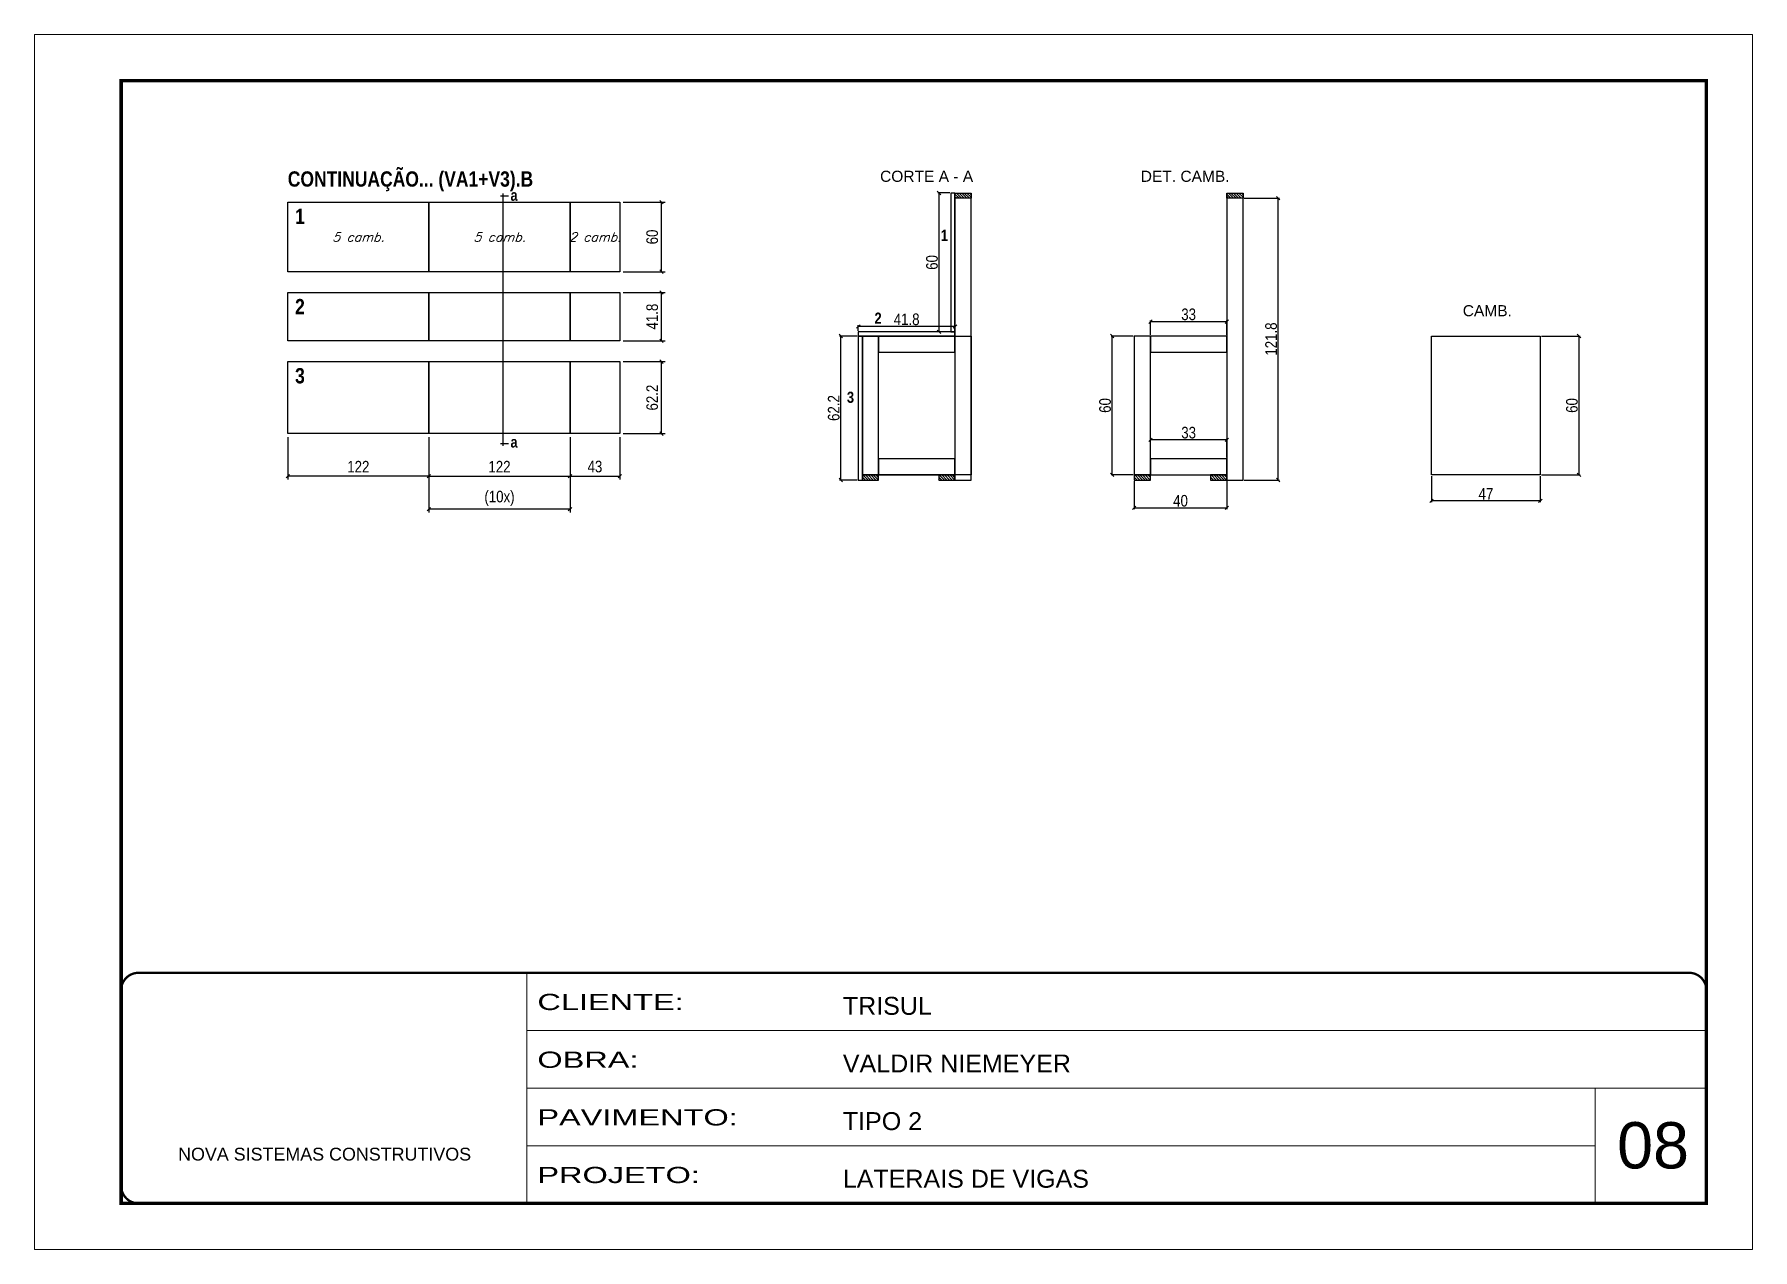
# Model space of a CAD drawing. Extents: x 3330 to 22105, y 1197 to 30204.
# Drawn here: x 8098 to 9583, y 27615 to 28665 of the extents above; entities that cross this region are included whole.
import ezdxf
from ezdxf.enums import TextEntityAlignment as Align

# ---------------------------------------------------------------- set-up
doc = ezdxf.new("R2010")
doc.units = 0
doc.linetypes.add('CONTINUO', pattern=[0])
doc.linetypes.add('DASHED', pattern=[0.75, 0.5, -0.25])
for name, color, linetype, lineweight in [('CARIMBO', 255, 'Continuous', 9), ('Folhas', 255, 'Continuous', 9), ('SARRAFO DE PRESSAO', 251, 'DASHED', 9)]:
    doc.layers.add(name, color=color, linetype=linetype, lineweight=lineweight)
for name, color, linetype in [('COTA', 241, 'Continuous'), ('detalhes', 4, 'Continuous'), ('NOMENCLATURA', 7, 'Continuous'), ('Painéis', 200, 'Continuous'), ('Romaneio', 10, 'Continuous'), ('SARR_2.2x7', 40, 'Continuous'), ('SARR_3.5x7', 81, 'Continuous'), ('texto', 7, 'Continuous')]:
    doc.layers.add(name, color=color, linetype=linetype)
doc.styles.add('ARIAL', font='arial.ttf')
doc.styles.add('COTA TECNICA', font='techl___.ttf', dxfattribs={"height": 10})
doc.styles.add('COTA TECNICA 2X', font='techl___.ttf', dxfattribs={"height": 10})
doc.styles.add('Romans', font='romans.shx')
doc.styles.add('TECNICA', font='techb___.ttf', dxfattribs={"height": 10})
doc.styles.add('Tecnologia', font='')
doc.styles.get('Tecnologia').set_extended_font_data('Forgotten Futurist')
doc.dimstyles.new('PAINEL', dxfattribs={"dimtxt": 10, "dimasz": 3, "dimexe": 3, "dimexo": 3, "dimgap": 3, "dimtad": 1, "dimdec": 1, "dimzin": 12, "dimdsep": 46, "dimtxsty": 'COTA TECNICA', "dimblk1": 'OBLIQUE', "dimblk2": 'OBLIQUE', "dimsah": 1, "dimcen": 0.9, "dimclrd": 4, "dimclre": 4, "dimclrt": 240, "dimadec": 1, "dimazin": 3, "dimtfac": 1, "dimtdec": 1, "dimtmove": 0, "dimatfit": 3, "dimfxl": 1, "dimtolj": 1, "dimtzin": 12, "dimarcsym": 0})
doc.dimstyles.new('SECAO', dxfattribs={"dimscale": 0.333333, "dimtxt": 5, "dimasz": 9, "dimexe": 3, "dimexo": 3, "dimgap": 3, "dimtad": 1, "dimdec": 1, "dimlfac": 0.5, "dimzin": 12, "dimdsep": 46, "dimtxsty": 'COTA TECNICA 2X', "dimblk1": 'OBLIQUE', "dimblk2": 'OBLIQUE', "dimsah": 1, "dimcen": 0.9, "dimclrd": 4, "dimclre": 4, "dimclrt": 240, "dimadec": 1, "dimazin": 3, "dimtfac": 1, "dimtdec": 1, "dimtmove": 0, "dimatfit": 3, "dimfxl": 1, "dimtolj": 1, "dimtzin": 12, "dimarcsym": 0})

msp = doc.modelspace()

# ---------------------------------------------------------------- texts
at = {"layer": 'CARIMBO', "style": 'ARIAL'}
msp.add_text('08', height=40, dxfattribs=at).set_placement((9466.09, 27684.69))
at = {"layer": 'detalhes', "style": 'TECNICA'}
for s, p in [('a', (8509.73, 28520.78)), ('1', (8881.6, 28486.12)), ('2', (8824.35, 28414.55)), ('3', (8800.5, 28346.21)), ('a', (8509.73, 28307.54))]:
    msp.add_text(s, height=9.6, dxfattribs=at).set_placement(p)
at = {"layer": 'NOMENCLATURA', "style": 'TECNICA'}
for s, p in [('CONTINUAÇÃO... (VA1+V3).B', (8317.23, 28532.99)), ('1', (8323.54, 28500.64)), ('2', (8323.54, 28422.72)), ('3', (8323.54, 28363.01))]:
    msp.add_text(s, height=13.2, dxfattribs=at).set_placement(p)
at = {"layer": 'Romaneio', "color": 7, "style": 'ARIAL'}
for s, p in [('CORTE A - A', (8869.35, 28541.93)), ('DET. CAMB.', (9092.79, 28541.93)), ('CAMB.', (9353.94, 28425.8))]:
    msp.add_text(s, height=9.6, dxfattribs=at).set_placement(p, align=Align.MIDDLE_CENTER)
at = {"layer": 'texto', "color": 2, "char_height": 8, "attachment_point": 5, "style": 'Romans'}
for s, insert in [('{\\Q19;\\C256;5 camb.}', (8378.23, 28489.47)), ('{\\Q19;\\C256;5 camb.}', (8500.23, 28489.47)), ('{\\Q19;\\C256;2 camb.}', (8582.73, 28489.47))]:
    msp.add_mtext(s, dxfattribs=dict(at, insert=insert))

# ---------------------------------------------------------------- blocks, each defined once
blk = doc.blocks.new('9999999999')
at = {"color": 30, "linetype": 'CONTINUO'}
for p, q in [((98564.6, 34230.2), (98564.6, 34429.4)), ((98564.6, 34379.6), (99584, 34379.6)), ((98564.6, 34329.8), (99488, 34329.8)), ((99584, 34329.8), (99488, 34329.8)), ((99488, 34329.8), (99488, 34230.2)), ((98564.6, 34280), (99488, 34280))]:
    blk.add_line(p, q, dxfattribs=at)
at = {"color": 30, "linetype": 'CONTINUO', "const_width": 2}
blk.add_lwpolyline([(99584, 34230.2), (99584, 34414.4, 0.414214), (99569, 34429.4), (98229, 34429.4, 0.414214), (98214, 34414.4), (98214, 34245.2, 0.414214), (98229, 34230.2), (99584, 34230.2)], format="xyb", dxfattribs=at)
at = {"layer": 'Folhas'}
blk.add_lwpolyline([(98139, 34190.2), (99624, 34190.2), (99624, 35240.2), (98139, 35240.2)], close=True, dxfattribs=at)
at = {"layer": 'Folhas', "color": 30, "const_width": 3}
blk.add_lwpolyline([(98214, 34230.2), (99584, 34230.2), (99584, 35200.2), (98214, 35200.2)], close=True, dxfattribs=at)
at = {"color": 7, "linetype": 'Continuous', "ltscale": 5, "style": 'ARIAL'}
for s, height, p in [('TRISUL', 15.48, (98837.7, 34393.1)), ('VALDIR NIEMEYER', 15.483, (98837.7, 34343.3)), ('TIPO 2', 15.48, (98837.7, 34293.5)), ('NOVA SISTEMAS CONSTRUTIVOS', 11.059, (98263.2, 34267.2)), ('LATERAIS DE VIGAS', 15.483, (98837.7, 34243.7))]:
    blk.add_text(s, height=height, dxfattribs=at).set_placement(p)
at = {"layer": 'Folhas', "color": 7, "style": 'Tecnologia', "width": 1.5}
for s, p in [('CLIENTE:', (98573.7, 34397.2)), ('OBRA:', (98573.7, 34347.3)), ('PAVIMENTO:', (98573.7, 34297.5)), ('PROJETO:', (98573.7, 34247.7))]:
    blk.add_text(s, height=14, dxfattribs=at).set_placement(p)
blk = doc.blocks.new('_Oblique')
at = {"color": 0, "linetype": 'ByBlock', "lineweight": -2}
blk.add_line((-0.5, -0.5), (0.5, 0.5), dxfattribs=at)
blk = doc.blocks.new('*D206')
at = {"layer": 'COTA', "color": 4, "lineweight": -2, "transparency": 16777216}
for p, q in [((8809.3, 28403.9), (8794.2, 28403.9)), ((8795.2, 28279.5), (8795.2, 28403.9)), ((8809.3, 28279.5), (8794.2, 28279.5))]:
    blk.add_line(p, q, dxfattribs=at)
at = {"layer": 'Defpoints', "color": 0, "transparency": 16777216}
for p in [(8795.2, 28403.9), (8810.3, 28403.9), (8810.3, 28279.5)]:
    blk.add_point(p, dxfattribs=at)
at = {"layer": 'COTA', "color": 4, "lineweight": -2, "transparency": 16777216, "xscale": 3, "yscale": 3, "zscale": 3}
for p, rotation in [((8795.2, 28403.9), 90), ((8795.2, 28279.5), 270)]:
    blk.add_blockref('_Oblique', p, dxfattribs=dict(at, rotation=rotation))
at = {"layer": 'COTA', "color": 240, "transparency": 16777216, "insert": (8789.1, 28341.7), "char_height": 10, "attachment_point": 5, "rotation": 90, "style": 'COTA TECNICA 2X'}
blk.add_mtext('\\A1;62.2', dxfattribs=at)
blk = doc.blocks.new('*D207')
at = {"layer": 'COTA', "color": 4, "lineweight": -2, "transparency": 16777216}
for p, q in [((8810.3, 28408.5), (8810.3, 28413.2)), ((8893.9, 28412.2), (8810.3, 28412.2)), ((8893.9, 28408.5), (8893.9, 28413.2))]:
    blk.add_line(p, q, dxfattribs=at)
at = {"layer": 'Defpoints', "color": 0, "transparency": 16777216}
for p in [(8810.3, 28412.2), (8810.3, 28407.5), (8893.9, 28407.5)]:
    blk.add_point(p, dxfattribs=at)
at = {"layer": 'COTA', "color": 4, "lineweight": -2, "transparency": 16777216, "xscale": 3, "yscale": 3, "zscale": 3, "rotation": 180}
blk.add_blockref('_Oblique', (8810.3, 28412.2), dxfattribs=at)
at = {"layer": 'COTA', "color": 4, "lineweight": -2, "transparency": 16777216, "xscale": 3, "yscale": 3, "zscale": 3}
blk.add_blockref('_Oblique', (8893.9, 28412.2), dxfattribs=at)
at = {"layer": 'COTA', "color": 240, "transparency": 16777216, "insert": (8852.1, 28418.3), "char_height": 10, "attachment_point": 5, "style": 'COTA TECNICA 2X'}
blk.add_mtext('\\A1;41.8', dxfattribs=at)
blk = doc.blocks.new('*D208')
at = {"layer": 'COTA', "color": 4, "lineweight": -2, "transparency": 16777216}
for p, q in [((8889.3, 28527.5), (8879.1, 28527.5)), ((8880.1, 28407.5), (8880.1, 28527.5)), ((8889.3, 28407.5), (8879.1, 28407.5))]:
    blk.add_line(p, q, dxfattribs=at)
at = {"layer": 'Defpoints', "color": 0, "transparency": 16777216}
for p in [(8880.1, 28527.5), (8890.3, 28527.5), (8890.3, 28407.5)]:
    blk.add_point(p, dxfattribs=at)
at = {"layer": 'COTA', "color": 4, "lineweight": -2, "transparency": 16777216, "xscale": 3, "yscale": 3, "zscale": 3}
for p, rotation in [((8880.1, 28527.5), 90), ((8880.1, 28407.5), 270)]:
    blk.add_blockref('_Oblique', p, dxfattribs=dict(at, rotation=rotation))
at = {"layer": 'COTA', "color": 240, "transparency": 16777216, "insert": (8874, 28467.5), "char_height": 10, "attachment_point": 5, "rotation": 90, "style": 'COTA TECNICA 2X'}
blk.add_mtext('\\A1;60', dxfattribs=at)
blk = doc.blocks.new('*D209')
at = {"layer": 'COTA', "color": 4, "linetype": 'ByBlock', "lineweight": -2, "transparency": 16777216}
for p, q in [((8607.2, 28519.5), (8643.3, 28519.5)), ((8640.3, 28459.5), (8640.3, 28519.5)), ((8607.2, 28459.5), (8643.3, 28459.5))]:
    blk.add_line(p, q, dxfattribs=at)
at = {"layer": 'Defpoints', "color": 0, "linetype": 'ByBlock', "transparency": 16777216}
for p in [(8604.2, 28519.5), (8640.3, 28519.5), (8604.2, 28459.5)]:
    blk.add_point(p, dxfattribs=at)
at = {"layer": 'COTA', "color": 4, "linetype": 'ByBlock', "lineweight": -2, "transparency": 16777216, "xscale": 3, "yscale": 3, "zscale": 3}
for p, rotation in [((8640.3, 28519.5), 90), ((8640.3, 28459.5), 270)]:
    blk.add_blockref('_Oblique', p, dxfattribs=dict(at, rotation=rotation))
at = {"layer": 'COTA', "color": 240, "linetype": 'ByBlock', "transparency": 16777216, "insert": (8632.2, 28489.5), "char_height": 10, "attachment_point": 5, "rotation": 90, "style": 'COTA TECNICA'}
blk.add_mtext('\\A1;60', dxfattribs=at)
blk = doc.blocks.new('*D210')
at = {"layer": 'COTA', "color": 4, "linetype": 'ByBlock', "lineweight": -2, "transparency": 16777216}
for p, q in [((8607.2, 28441.6), (8643.3, 28441.6)), ((8640.3, 28399.8), (8640.3, 28441.6)), ((8607.2, 28399.8), (8643.3, 28399.8))]:
    blk.add_line(p, q, dxfattribs=at)
at = {"layer": 'Defpoints', "color": 0, "linetype": 'ByBlock', "transparency": 16777216}
for p in [(8604.2, 28441.6), (8640.3, 28441.6), (8604.2, 28399.8)]:
    blk.add_point(p, dxfattribs=at)
at = {"layer": 'COTA', "color": 4, "linetype": 'ByBlock', "lineweight": -2, "transparency": 16777216, "xscale": 3, "yscale": 3, "zscale": 3}
for p, rotation in [((8640.3, 28441.6), 90), ((8640.3, 28399.8), 270)]:
    blk.add_blockref('_Oblique', p, dxfattribs=dict(at, rotation=rotation))
at = {"layer": 'COTA', "color": 240, "linetype": 'ByBlock', "transparency": 16777216, "insert": (8632.2, 28420.7), "char_height": 10, "attachment_point": 5, "rotation": 90, "style": 'COTA TECNICA'}
blk.add_mtext('\\A1;41.8', dxfattribs=at)
blk = doc.blocks.new('*D211')
at = {"layer": 'COTA', "color": 4, "linetype": 'ByBlock', "lineweight": -2, "transparency": 16777216}
for p, q in [((8607.2, 28381.8), (8643.3, 28381.8)), ((8640.3, 28319.6), (8640.3, 28381.8)), ((8607.2, 28319.6), (8643.3, 28319.6))]:
    blk.add_line(p, q, dxfattribs=at)
at = {"layer": 'Defpoints', "color": 0, "linetype": 'ByBlock', "transparency": 16777216}
for p in [(8604.2, 28381.8), (8640.3, 28381.8), (8604.2, 28319.6)]:
    blk.add_point(p, dxfattribs=at)
at = {"layer": 'COTA', "color": 4, "linetype": 'ByBlock', "lineweight": -2, "transparency": 16777216, "xscale": 3, "yscale": 3, "zscale": 3}
for p, rotation in [((8640.3, 28381.8), 90), ((8640.3, 28319.6), 270)]:
    blk.add_blockref('_Oblique', p, dxfattribs=dict(at, rotation=rotation))
at = {"layer": 'COTA', "color": 240, "linetype": 'ByBlock', "transparency": 16777216, "insert": (8632.2, 28350.7), "char_height": 10, "attachment_point": 5, "rotation": 90, "style": 'COTA TECNICA'}
blk.add_mtext('\\A1;62.2', dxfattribs=at)
blk = doc.blocks.new('*D212')
at = {"layer": 'COTA', "color": 4, "linetype": 'ByBlock', "lineweight": -2, "transparency": 16777216}
for p, q in [((8317.2, 28316.6), (8317.2, 28279.9)), ((8439.2, 28316.6), (8439.2, 28279.9)), ((8439.2, 28282.9), (8317.2, 28282.9))]:
    blk.add_line(p, q, dxfattribs=at)
at = {"layer": 'Defpoints', "color": 0, "linetype": 'ByBlock', "transparency": 16777216}
for p in [(8317.2, 28319.6), (8439.2, 28319.6), (8317.2, 28282.9)]:
    blk.add_point(p, dxfattribs=at)
at = {"layer": 'COTA', "color": 4, "linetype": 'ByBlock', "lineweight": -2, "transparency": 16777216, "xscale": 3, "yscale": 3, "zscale": 3, "rotation": 180}
blk.add_blockref('_Oblique', (8317.2, 28282.9), dxfattribs=at)
at = {"layer": 'COTA', "color": 4, "linetype": 'ByBlock', "lineweight": -2, "transparency": 16777216, "xscale": 3, "yscale": 3, "zscale": 3}
blk.add_blockref('_Oblique', (8439.2, 28282.9), dxfattribs=at)
at = {"layer": 'COTA', "color": 240, "linetype": 'ByBlock', "transparency": 16777216, "insert": (8378.2, 28291), "char_height": 10, "attachment_point": 5, "style": 'COTA TECNICA'}
blk.add_mtext('\\A1;122', dxfattribs=at)
blk = doc.blocks.new('*D213')
at = {"layer": 'COTA', "color": 4, "linetype": 'ByBlock', "lineweight": -2, "transparency": 16777216}
for p, q in [((8439.2, 28316.6), (8439.2, 28279.9)), ((8561.2, 28316.6), (8561.2, 28279.9)), ((8439.2, 28282.9), (8561.2, 28282.9))]:
    blk.add_line(p, q, dxfattribs=at)
at = {"layer": 'Defpoints', "color": 0, "linetype": 'ByBlock', "transparency": 16777216}
for p in [(8439.2, 28319.6), (8561.2, 28319.6), (8561.2, 28282.9)]:
    blk.add_point(p, dxfattribs=at)
at = {"layer": 'COTA', "color": 4, "linetype": 'ByBlock', "lineweight": -2, "transparency": 16777216, "xscale": 3, "yscale": 3, "zscale": 3, "rotation": 180}
blk.add_blockref('_Oblique', (8439.2, 28282.9), dxfattribs=at)
at = {"layer": 'COTA', "color": 4, "linetype": 'ByBlock', "lineweight": -2, "transparency": 16777216, "xscale": 3, "yscale": 3, "zscale": 3}
blk.add_blockref('_Oblique', (8561.2, 28282.9), dxfattribs=at)
at = {"layer": 'COTA', "color": 240, "linetype": 'ByBlock', "transparency": 16777216, "insert": (8500.2, 28291), "char_height": 10, "attachment_point": 5, "style": 'COTA TECNICA'}
blk.add_mtext('\\A1;122', dxfattribs=at)
blk = doc.blocks.new('*D214')
at = {"layer": 'COTA', "color": 4, "linetype": 'ByBlock', "lineweight": -2, "transparency": 16777216}
for p, q in [((8561.2, 28316.6), (8561.2, 28279.9)), ((8604.2, 28316.6), (8604.2, 28279.9)), ((8561.2, 28282.9), (8604.2, 28282.9))]:
    blk.add_line(p, q, dxfattribs=at)
at = {"layer": 'Defpoints', "color": 0, "linetype": 'ByBlock', "transparency": 16777216}
for p in [(8561.2, 28319.6), (8604.2, 28319.6), (8604.2, 28282.9)]:
    blk.add_point(p, dxfattribs=at)
at = {"layer": 'COTA', "color": 4, "linetype": 'ByBlock', "lineweight": -2, "transparency": 16777216, "xscale": 3, "yscale": 3, "zscale": 3, "rotation": 180}
blk.add_blockref('_Oblique', (8561.2, 28282.9), dxfattribs=at)
at = {"layer": 'COTA', "color": 4, "linetype": 'ByBlock', "lineweight": -2, "transparency": 16777216, "xscale": 3, "yscale": 3, "zscale": 3}
blk.add_blockref('_Oblique', (8604.2, 28282.9), dxfattribs=at)
at = {"layer": 'COTA', "color": 240, "linetype": 'ByBlock', "transparency": 16777216, "insert": (8582.7, 28291.1), "char_height": 10, "attachment_point": 5, "style": 'COTA TECNICA'}
blk.add_mtext('\\A1;43', dxfattribs=at)
blk = doc.blocks.new('*D215')
at = {"layer": 'COTA', "color": 4, "linetype": 'ByBlock', "lineweight": -2, "transparency": 16777216}
for p, q in [((8439.2, 28316.6), (8439.2, 28251.4)), ((8561.2, 28316.6), (8561.2, 28251.4)), ((8561.2, 28254.4), (8439.2, 28254.4))]:
    blk.add_line(p, q, dxfattribs=at)
at = {"layer": 'Defpoints', "color": 0, "linetype": 'ByBlock', "transparency": 16777216}
for p in [(8439.2, 28319.6), (8561.2, 28319.6), (8439.2, 28254.4)]:
    blk.add_point(p, dxfattribs=at)
at = {"layer": 'COTA', "color": 4, "linetype": 'ByBlock', "lineweight": -2, "transparency": 16777216, "xscale": 3, "yscale": 3, "zscale": 3, "rotation": 180}
blk.add_blockref('_Oblique', (8439.2, 28254.4), dxfattribs=at)
at = {"layer": 'COTA', "color": 4, "linetype": 'ByBlock', "lineweight": -2, "transparency": 16777216, "xscale": 3, "yscale": 3, "zscale": 3}
blk.add_blockref('_Oblique', (8561.2, 28254.4), dxfattribs=at)
at = {"layer": 'COTA', "color": 240, "linetype": 'ByBlock', "transparency": 16777216, "insert": (8500.2, 28263.7), "char_height": 10, "attachment_point": 5, "style": 'COTA TECNICA'}
blk.add_mtext('\\A1;(10x)', dxfattribs=at)
blk = doc.blocks.new('*D216')
at = {"layer": 'COTA', "color": 4, "lineweight": -2, "transparency": 16777216}
for p, q in [((9143.8, 28523.1), (9174.2, 28523.1)), ((9173.2, 28279.5), (9173.2, 28523.1)), ((9143.8, 28279.5), (9174.2, 28279.5))]:
    blk.add_line(p, q, dxfattribs=at)
at = {"layer": 'Defpoints', "color": 0, "transparency": 16777216}
for p in [(9142.8, 28523.1), (9173.2, 28523.1), (9142.8, 28279.5)]:
    blk.add_point(p, dxfattribs=at)
at = {"layer": 'COTA', "color": 4, "lineweight": -2, "transparency": 16777216, "xscale": 3, "yscale": 3, "zscale": 3}
for p, rotation in [((9173.2, 28523.1), 90), ((9173.2, 28279.5), 270)]:
    blk.add_blockref('_Oblique', p, dxfattribs=dict(at, rotation=rotation))
at = {"layer": 'COTA', "color": 240, "transparency": 16777216, "insert": (9167.1, 28401.3), "char_height": 10, "attachment_point": 5, "rotation": 90, "style": 'COTA TECNICA 2X'}
blk.add_mtext('\\A1;121.8', dxfattribs=at)
blk = doc.blocks.new('*D217')
at = {"layer": 'COTA', "color": 4, "lineweight": -2, "transparency": 16777216}
for p, q in [((9062.8, 28404.9), (9062.8, 28417.3)), ((9128.8, 28416.3), (9062.8, 28416.3)), ((9128.8, 28404.9), (9128.8, 28417.3))]:
    blk.add_line(p, q, dxfattribs=at)
at = {"layer": 'Defpoints', "color": 0, "transparency": 16777216}
for p in [(9062.8, 28416.3), (9062.8, 28403.9), (9128.8, 28403.9)]:
    blk.add_point(p, dxfattribs=at)
at = {"layer": 'COTA', "color": 4, "lineweight": -2, "transparency": 16777216, "xscale": 3, "yscale": 3, "zscale": 3, "rotation": 180}
blk.add_blockref('_Oblique', (9062.8, 28416.3), dxfattribs=at)
at = {"layer": 'COTA', "color": 4, "lineweight": -2, "transparency": 16777216, "xscale": 3, "yscale": 3, "zscale": 3}
blk.add_blockref('_Oblique', (9128.8, 28416.3), dxfattribs=at)
at = {"layer": 'COTA', "color": 240, "transparency": 16777216, "insert": (9095.8, 28422.6), "char_height": 10, "attachment_point": 5, "style": 'COTA TECNICA 2X'}
blk.add_mtext('\\A1;33', dxfattribs=at)
blk = doc.blocks.new('*D218')
at = {"layer": 'COTA', "color": 4, "lineweight": -2, "transparency": 16777216}
for p, q in [((9062.8, 28298.9), (9062.8, 28315.2)), ((9128.8, 28314.2), (9062.8, 28314.2)), ((9128.8, 28298.9), (9128.8, 28315.2))]:
    blk.add_line(p, q, dxfattribs=at)
at = {"layer": 'Defpoints', "color": 0, "transparency": 16777216}
for p in [(9062.8, 28314.2), (9062.8, 28297.9), (9128.8, 28297.9)]:
    blk.add_point(p, dxfattribs=at)
at = {"layer": 'COTA', "color": 4, "lineweight": -2, "transparency": 16777216, "xscale": 3, "yscale": 3, "zscale": 3, "rotation": 180}
blk.add_blockref('_Oblique', (9062.8, 28314.2), dxfattribs=at)
at = {"layer": 'COTA', "color": 4, "lineweight": -2, "transparency": 16777216, "xscale": 3, "yscale": 3, "zscale": 3}
blk.add_blockref('_Oblique', (9128.8, 28314.2), dxfattribs=at)
at = {"layer": 'COTA', "color": 240, "transparency": 16777216, "insert": (9095.8, 28320.4), "char_height": 10, "attachment_point": 5, "style": 'COTA TECNICA 2X'}
blk.add_mtext('\\A1;33', dxfattribs=at)
blk = doc.blocks.new('*D219')
at = {"layer": 'COTA', "color": 4, "lineweight": -2, "transparency": 16777216}
for p, q in [((9047.8, 28403.9), (9028.7, 28403.9)), ((9029.7, 28283.9), (9029.7, 28403.9)), ((9047.8, 28283.9), (9028.7, 28283.9))]:
    blk.add_line(p, q, dxfattribs=at)
at = {"layer": 'Defpoints', "color": 0, "transparency": 16777216}
for p in [(9029.7, 28403.9), (9048.8, 28403.9), (9048.8, 28283.9)]:
    blk.add_point(p, dxfattribs=at)
at = {"layer": 'COTA', "color": 4, "lineweight": -2, "transparency": 16777216, "xscale": 3, "yscale": 3, "zscale": 3}
for p, rotation in [((9029.7, 28403.9), 90), ((9029.7, 28283.9), 270)]:
    blk.add_blockref('_Oblique', p, dxfattribs=dict(at, rotation=rotation))
at = {"layer": 'COTA', "color": 240, "transparency": 16777216, "insert": (9023.6, 28343.9), "char_height": 10, "attachment_point": 5, "rotation": 90, "style": 'COTA TECNICA 2X'}
blk.add_mtext('\\A1;60', dxfattribs=at)
blk = doc.blocks.new('*D220')
at = {"layer": 'COTA', "color": 4, "lineweight": -2, "transparency": 16777216}
for p, q in [((9048.8, 28278.5), (9048.8, 28254.4)), ((9128.8, 28278.5), (9128.8, 28254.4)), ((9048.8, 28255.4), (9128.8, 28255.4))]:
    blk.add_line(p, q, dxfattribs=at)
at = {"layer": 'Defpoints', "color": 0, "transparency": 16777216}
for p in [(9048.8, 28279.5), (9128.8, 28279.5), (9128.8, 28255.4)]:
    blk.add_point(p, dxfattribs=at)
at = {"layer": 'COTA', "color": 4, "lineweight": -2, "transparency": 16777216, "xscale": 3, "yscale": 3, "zscale": 3, "rotation": 180}
blk.add_blockref('_Oblique', (9048.8, 28255.4), dxfattribs=at)
at = {"layer": 'COTA', "color": 4, "lineweight": -2, "transparency": 16777216, "xscale": 3, "yscale": 3, "zscale": 3}
blk.add_blockref('_Oblique', (9128.8, 28255.4), dxfattribs=at)
at = {"layer": 'COTA', "color": 240, "transparency": 16777216, "insert": (9088.8, 28261.5), "char_height": 10, "attachment_point": 5, "style": 'COTA TECNICA 2X'}
blk.add_mtext('\\A1;40', dxfattribs=at)
blk = doc.blocks.new('*D221')
at = {"layer": 'COTA', "color": 4, "lineweight": -2, "transparency": 16777216}
for p, q in [((9305.7, 28282.9), (9305.7, 28260.5)), ((9399.7, 28282.9), (9399.7, 28260.5)), ((9399.7, 28261.5), (9305.7, 28261.5))]:
    blk.add_line(p, q, dxfattribs=at)
at = {"layer": 'Defpoints', "color": 0, "transparency": 16777216}
for p in [(9305.7, 28283.9), (9399.7, 28283.9), (9305.7, 28261.5)]:
    blk.add_point(p, dxfattribs=at)
at = {"layer": 'COTA', "color": 4, "lineweight": -2, "transparency": 16777216, "xscale": 3, "yscale": 3, "zscale": 3, "rotation": 180}
blk.add_blockref('_Oblique', (9305.7, 28261.5), dxfattribs=at)
at = {"layer": 'COTA', "color": 4, "lineweight": -2, "transparency": 16777216, "xscale": 3, "yscale": 3, "zscale": 3}
blk.add_blockref('_Oblique', (9399.7, 28261.5), dxfattribs=at)
at = {"layer": 'COTA', "color": 240, "transparency": 16777216, "insert": (9352.7, 28267.5), "char_height": 10, "attachment_point": 5, "style": 'COTA TECNICA 2X'}
blk.add_mtext('\\A1;47', dxfattribs=at)
blk = doc.blocks.new('*D222')
at = {"layer": 'COTA', "color": 4, "lineweight": -2, "transparency": 16777216}
for p, q in [((9400.7, 28403.9), (9434.2, 28403.9)), ((9433.2, 28283.9), (9433.2, 28403.9)), ((9400.7, 28283.9), (9434.2, 28283.9))]:
    blk.add_line(p, q, dxfattribs=at)
at = {"layer": 'Defpoints', "color": 0, "transparency": 16777216}
for p in [(9399.7, 28403.9), (9433.2, 28403.9), (9399.7, 28283.9)]:
    blk.add_point(p, dxfattribs=at)
at = {"layer": 'COTA', "color": 4, "lineweight": -2, "transparency": 16777216, "xscale": 3, "yscale": 3, "zscale": 3}
for p, rotation in [((9433.2, 28403.9), 90), ((9433.2, 28283.9), 270)]:
    blk.add_blockref('_Oblique', p, dxfattribs=dict(at, rotation=rotation))
at = {"layer": 'COTA', "color": 240, "transparency": 16777216, "insert": (9427.1, 28343.9), "char_height": 10, "attachment_point": 5, "rotation": 90, "style": 'COTA TECNICA 2X'}
blk.add_mtext('\\A1;60', dxfattribs=at)

# ---------------------------------------------------------------- dimensions: what is measured, and where the dimension line sits
at = {"layer": 'COTA'}
for base, p1, p2, picture, middle in [((8880.14, 28527.48), (8890.26, 28407.48), (8890.26, 28527.48), '*D208', (8874.04, 28467.48)), ((9173.24, 28523.08), (9142.79, 28279.48), (9142.79, 28523.08), '*D216', (9167.14, 28401.28)), ((8795.21, 28403.88), (8810.26, 28279.48), (8810.26, 28403.88), '*D206', (8789.11, 28341.68)), ((9029.74, 28403.88), (9048.79, 28283.88), (9048.79, 28403.88), '*D219', (9023.64, 28343.88)), ((9433.2, 28403.88), (9399.67, 28283.88), (9399.67, 28403.88), '*D222', (9427.1, 28343.88))]:
    dim = msp.add_linear_dim(base=base, p1=p1, p2=p2, angle=90, dimstyle='SECAO', dxfattribs=at)
    dim.commit()
    dim.dimension.update_dxf_attribs({"geometry": picture, "text_midpoint": middle})
at = {"layer": 'COTA', "linetype": 'ByBlock'}
for base, p1, p2, picture, middle in [((8640.3, 28519.47), (8604.23, 28459.47), (8604.23, 28519.47), '*D209', (8632.2, 28489.47)), ((8640.3, 28441.55), (8604.23, 28399.75), (8604.23, 28441.55), '*D210', (8632.21, 28420.65)), ((8640.3, 28381.84), (8604.23, 28319.64), (8604.23, 28381.84), '*D211', (8632.2, 28350.74))]:
    dim = msp.add_linear_dim(base=base, p1=p1, p2=p2, angle=90, dimstyle='PAINEL', dxfattribs=at)
    dim.commit()
    dim.dimension.update_dxf_attribs({"geometry": picture, "text_midpoint": middle})
at = {"layer": 'COTA'}
for base, p1, p2, picture, middle in [((8810.26, 28412.23), (8893.86, 28407.48), (8810.26, 28407.48), '*D207', (8852.06, 28418.32)), ((9062.79, 28416.34), (9128.79, 28403.88), (9062.79, 28403.88), '*D217', (9095.79, 28422.56)), ((9062.79, 28314.22), (9128.79, 28297.88), (9062.79, 28297.88), '*D218', (9095.79, 28320.44)), ((9128.79, 28255.35), (9048.79, 28279.48), (9128.79, 28279.48), '*D220', (9088.79, 28261.45)), ((9305.67, 28261.45), (9399.67, 28283.88), (9305.67, 28283.88), '*D221', (9352.67, 28267.53))]:
    dim = msp.add_linear_dim(base=base, p1=p1, p2=p2, dimstyle='SECAO', dxfattribs=at)
    dim.commit()
    dim.dimension.update_dxf_attribs({"geometry": picture, "text_midpoint": middle})
at = {"layer": 'COTA', "linetype": 'ByBlock'}
for base, p1, p2, picture, middle in [((8317.23, 28282.9), (8439.23, 28319.64), (8317.23, 28319.64), '*D212', (8378.23, 28290.96)), ((8561.23, 28282.9), (8439.23, 28319.64), (8561.23, 28319.64), '*D213', (8500.23, 28290.96)), ((8604.23, 28282.9), (8561.23, 28319.64), (8604.23, 28319.64), '*D214', (8582.73, 28291.12))]:
    dim = msp.add_linear_dim(base=base, p1=p1, p2=p2, dimstyle='PAINEL', dxfattribs=at)
    dim.commit()
    dim.dimension.update_dxf_attribs({"geometry": picture, "text_midpoint": middle})
dim = msp.add_linear_dim(base=(8439.23, 28254.44), p1=(8561.23, 28319.64), p2=(8439.23, 28319.64), text='(10x)', dimstyle='PAINEL', dxfattribs=at)
dim.commit()
dim.dimension.update_dxf_attribs({"geometry": '*D215', "text_midpoint": (8500.23, 28263.66)})

# ---------------------------------------------------------------- hatches: boundary and pattern name
at = {"layer": 'SARR_2.2x7'}
h = msp.add_hatch(dxfattribs=at)
h.set_pattern_fill('ANSI31', color=256, scale=0.5, angle=90)
h.set_pattern_definition([(135, (42061.397, -94989.0854), (-1.122532015, -1.122532015), [])])
h.paths.add_polyline_path([(8907.86, 28527.48), (8907.86, 28523.08), (8893.86, 28523.08), (8893.86, 28527.48)])
h = msp.add_hatch(dxfattribs=at)
h.set_pattern_fill('ANSI31', color=256, scale=0.5, angle=90)
h.set_pattern_definition([(135, (42296.3324, -94989.0854), (-1.122532015, -1.122532015), [])])
h.paths.add_polyline_path([(9142.79, 28527.48), (9142.79, 28523.08), (9128.79, 28523.08), (9128.79, 28527.48)])
h = msp.add_hatch(dxfattribs=at)
h.set_pattern_fill('ANSI31', color=256, scale=0.5, angle=90)
h.set_pattern_definition([(135, (42025.397, -95232.6854), (-1.122532015, -1.122532015), [])])
h.paths.add_polyline_path([(8813.86, 28283.88), (8813.86, 28279.48), (8827.86, 28279.48), (8827.86, 28283.88)])
h = msp.add_hatch(dxfattribs=at)
h.set_pattern_fill('ANSI31', color=256, scale=0.5, angle=90)
h.set_pattern_definition([(135, (42091.397, -95232.6854), (-1.122532015, -1.122532015), [])])
h.paths.add_polyline_path([(8879.86, 28283.88), (8879.86, 28279.48), (8893.86, 28279.48), (8893.86, 28283.88)])
h = msp.add_hatch(dxfattribs=at)
h.set_pattern_fill('ANSI31', color=256, scale=0.5, angle=90)
h.set_pattern_definition([(135, (42260.3324, -95232.6854), (-1.122532015, -1.122532015), [])])
h.paths.add_polyline_path([(9048.79, 28283.88), (9048.79, 28279.48), (9062.79, 28279.48), (9062.79, 28283.88)])
h = msp.add_hatch(dxfattribs=at)
h.set_pattern_fill('ANSI31', color=256, scale=0.5, angle=90)
h.set_pattern_definition([(135, (42326.3324, -95232.6854), (-1.122532015, -1.122532015), [])])
h.paths.add_polyline_path([(9114.79, 28283.88), (9114.79, 28279.48), (9128.79, 28279.48), (9128.79, 28283.88)])

# ---------------------------------------------------------------- linework, layer by layer
at = {"layer": 'COTA', "linetype": 'ByBlock'}
for p, q in [((8503.1, 28527.03), (8503.1, 28309.06)), ((8501.1, 28525.03), (8508.1, 28525.03)), ((8501.1, 28311.06), (8508.1, 28311.06))]:
    msp.add_line(p, q, dxfattribs=at)
at = {"layer": 'Painéis', "linetype": 'Continuous'}
for points in [[(8893.86, 28407.48), (8893.86, 28527.48), (8890.26, 28527.48), (8890.26, 28407.48)], [(8317.23, 28519.47), (8439.23, 28519.47), (8439.23, 28459.47), (8317.23, 28459.47)], [(8439.23, 28519.47), (8561.23, 28519.47), (8561.23, 28459.47), (8439.23, 28459.47)], [(8561.23, 28519.47), (8604.23, 28519.47), (8604.23, 28459.47), (8561.23, 28459.47)], [(8317.23, 28441.55), (8439.23, 28441.55), (8439.23, 28399.75), (8317.23, 28399.75)], [(8439.23, 28441.55), (8561.23, 28441.55), (8561.23, 28399.75), (8439.23, 28399.75)], [(8561.23, 28441.55), (8604.23, 28441.55), (8604.23, 28399.75), (8561.23, 28399.75)], [(8893.86, 28407.48), (8810.26, 28407.48), (8810.26, 28403.88), (8893.86, 28403.88)], [(8813.86, 28279.48), (8813.86, 28403.88), (8810.26, 28403.88), (8810.26, 28279.48)], [(8813.86, 28403.88), (8907.86, 28403.88), (8907.86, 28283.88), (8813.86, 28283.88)], [(9305.67, 28403.88), (9399.67, 28403.88), (9399.67, 28283.88), (9305.67, 28283.88)], [(8317.23, 28381.84), (8439.23, 28381.84), (8439.23, 28319.64), (8317.23, 28319.64)], [(8439.23, 28381.84), (8561.23, 28381.84), (8561.23, 28319.64), (8439.23, 28319.64)], [(8561.23, 28381.84), (8604.23, 28381.84), (8604.23, 28319.64), (8561.23, 28319.64)]]:
    msp.add_lwpolyline(points, close=True, dxfattribs=at)
at = {"layer": 'SARR_2.2x7'}
for points in [[(8893.86, 28527.48), (8907.86, 28527.48), (8907.86, 28523.08), (8893.86, 28523.08)], [(9128.79, 28527.48), (9142.79, 28527.48), (9142.79, 28523.08), (9128.79, 28523.08)], [(8827.86, 28283.88), (8813.86, 28283.88), (8813.86, 28279.48), (8827.86, 28279.48)], [(8893.86, 28283.88), (8879.86, 28283.88), (8879.86, 28279.48), (8893.86, 28279.48)], [(9062.79, 28283.88), (9048.79, 28283.88), (9048.79, 28279.48), (9062.79, 28279.48)], [(9128.79, 28283.88), (9114.79, 28283.88), (9114.79, 28279.48), (9128.79, 28279.48)]]:
    msp.add_lwpolyline(points, close=True, dxfattribs=at)
at = {"layer": 'SARR_3.5x7'}
for points in [[(8907.86, 28523.08), (8893.86, 28523.08), (8893.86, 28279.48), (8907.86, 28279.48)], [(9142.79, 28523.08), (9128.79, 28523.08), (9128.79, 28279.48), (9142.79, 28279.48)], [(8827.86, 28403.88), (8813.86, 28403.88), (8813.86, 28283.88), (8827.86, 28283.88)], [(8893.86, 28389.88), (8893.86, 28403.88), (8827.86, 28403.88), (8827.86, 28389.88)], [(9062.79, 28403.88), (9048.79, 28403.88), (9048.79, 28283.88), (9062.79, 28283.88)], [(9128.79, 28389.88), (9128.79, 28403.88), (9062.79, 28403.88), (9062.79, 28389.88)], [(8893.86, 28283.88), (8893.86, 28297.88), (8827.86, 28297.88), (8827.86, 28283.88)], [(9128.79, 28283.88), (9128.79, 28297.88), (9062.79, 28297.88), (9062.79, 28283.88)]]:
    msp.add_lwpolyline(points, close=True, dxfattribs=at)

# ---------------------------------------------------------------- block references
at = {"layer": 'SARRAFO DE PRESSAO', "color": 6, "linetype": 'ByBlock'}
msp.add_blockref('9999999999', (-90040.75, -6575.66), dxfattribs=at)

msp.set_redraw_order([(e.dxf.handle, doc.entitydb.next_handle()) for e in msp.query("TEXT MTEXT ATTDEF DIMENSION ARC_DIMENSION")])  # texts and dimensions are drawn at this point

doc.saveas('drawing.dxf')
